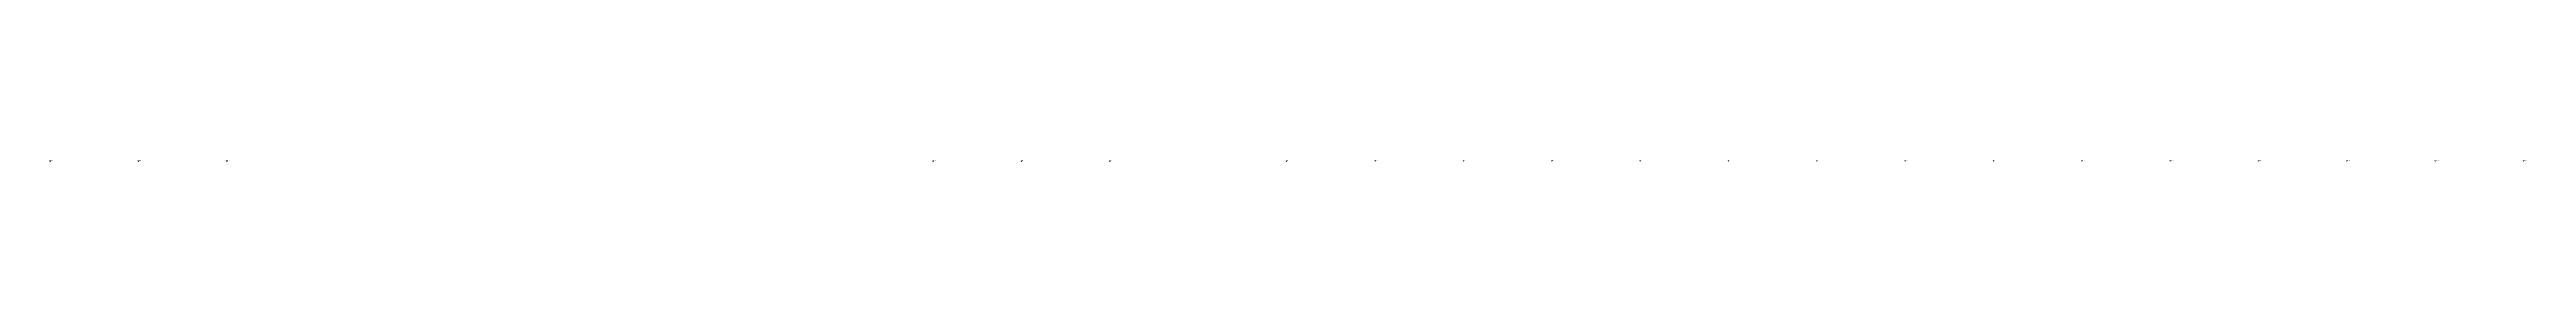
# Model space of a CAD drawing. Extents: x 509453 to 510064, y 5459426 to 5460067.
# Drawn here: x 509463.5 to 509743.8, y 5459996.5 to 5459996.6 of the extents above; entities that cross this region are included whole.
import ezdxf

# ---------------------------------------------------------------- set-up
doc = ezdxf.new("R2010")
doc.units = 0
doc.layers.add('Soundings', color=1, linetype='CONTINUOUS')

msp = doc.modelspace()

# ---------------------------------------------------------------- linework, layer by layer
at = {"layer": 'Soundings'}
for points in [[(509463.45, 5459996.45), (509463.5, 5459996.5), (509463.55, 5459996.45)], [(509473.45, 5459996.45), (509473.5, 5459996.5), (509473.55, 5459996.45)], [(509483.45, 5459996.45), (509483.5, 5459996.5), (509483.55, 5459996.45)], [(509563.45, 5459996.45), (509563.5, 5459996.5), (509563.55, 5459996.45)], [(509573.45, 5459996.45), (509573.5, 5459996.5), (509573.55, 5459996.45)], [(509583.45, 5459996.45), (509583.5, 5459996.5), (509583.55, 5459996.45)], [(509603.45, 5459996.45), (509603.5, 5459996.5), (509603.55, 5459996.45)], [(509613.45, 5459996.45), (509613.5, 5459996.5), (509613.55, 5459996.45)], [(509623.45, 5459996.45), (509623.5, 5459996.5), (509623.55, 5459996.45)], [(509633.45, 5459996.45), (509633.5, 5459996.5), (509633.55, 5459996.45)], [(509643.45, 5459996.45), (509643.5, 5459996.5), (509643.55, 5459996.45)], [(509653.45, 5459996.45), (509653.5, 5459996.5), (509653.55, 5459996.45)], [(509663.45, 5459996.45), (509663.5, 5459996.5), (509663.55, 5459996.45)], [(509673.45, 5459996.45), (509673.5, 5459996.5), (509673.55, 5459996.45)], [(509683.45, 5459996.45), (509683.5, 5459996.5), (509683.55, 5459996.45)], [(509693.45, 5459996.45), (509693.5, 5459996.5), (509693.55, 5459996.45)], [(509703.45, 5459996.45), (509703.5, 5459996.5), (509703.55, 5459996.45)], [(509713.45, 5459996.45), (509713.5, 5459996.5), (509713.55, 5459996.45)], [(509723.45, 5459996.45), (509723.5, 5459996.5), (509723.55, 5459996.45)], [(509733.45, 5459996.45), (509733.5, 5459996.5), (509733.55, 5459996.45)], [(509743.45, 5459996.45), (509743.5, 5459996.5), (509743.55, 5459996.45)]]:
    msp.add_lwpolyline(points, dxfattribs=at)

# ---------------------------------------------------------------- texts
for s, p in [('14.50', (509463.5, 5459996.5, 14.5)), ('14.30', (509473.5, 5459996.5, 14.3)), ('14.15', (509483.5, 5459996.5, 14.15)), ('12.70', (509563.5, 5459996.5, 12.7)), ('14.50', (509573.5, 5459996.5, 14.5)), ('15.30', (509583.5, 5459996.5, 15.3)), ('12.80', (509603.5, 5459996.5, 12.8)), ('14.05', (509613.5, 5459996.5, 14.05)), ('9.60', (509623.5, 5459996.5, 9.6)), ('14.65', (509633.5, 5459996.5, 14.65)), ('14.20', (509643.5, 5459996.5, 14.2)), ('13.05', (509653.5, 5459996.5, 13.05)), ('15.05', (509663.5, 5459996.5, 15.05)), ('14.60', (509673.5, 5459996.5, 14.6)), ('14.55', (509683.5, 5459996.5, 14.55)), ('14.25', (509693.5, 5459996.5, 14.25)), ('14.75', (509703.5, 5459996.5, 14.75)), ('14.45', (509713.5, 5459996.5, 14.45)), ('14.50', (509723.5, 5459996.5, 14.5)), ('14.80', (509733.5, 5459996.5, 14.8)), ('14.95', (509743.5, 5459996.5, 14.95))]:
    msp.add_text(s, height=0.1, dxfattribs=at).set_placement(p)

doc.saveas('drawing.dxf')
